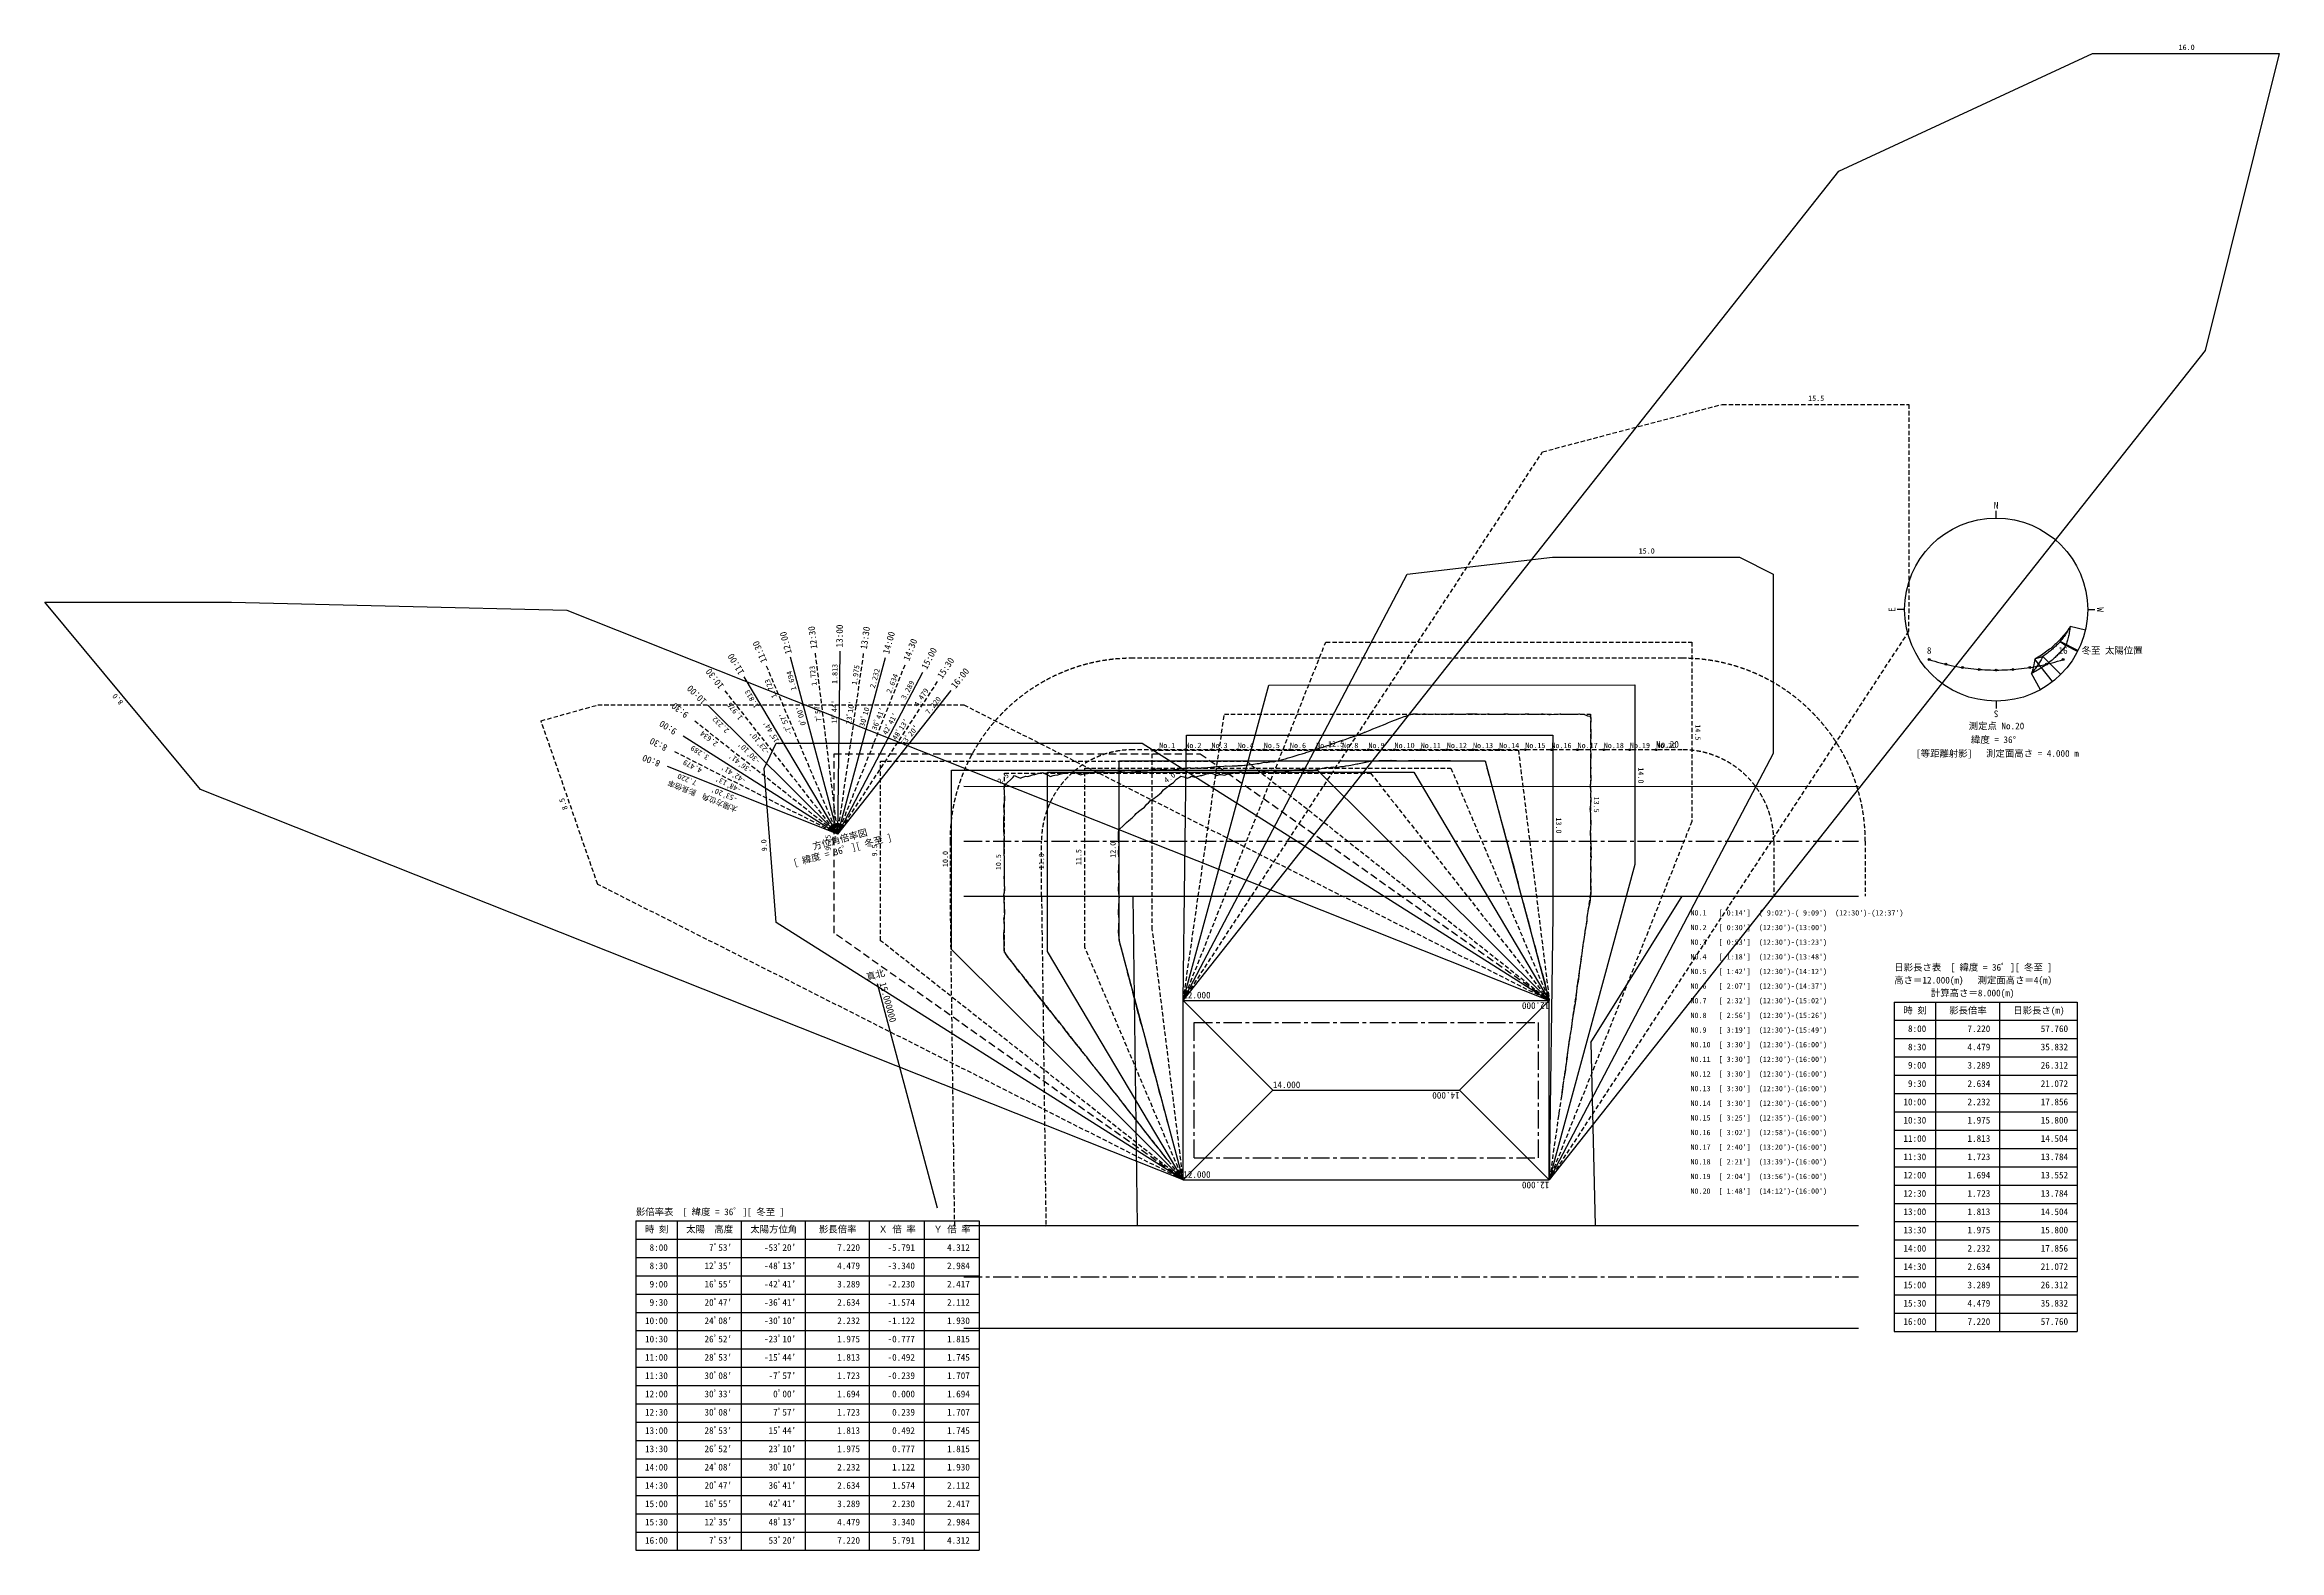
# Model space of a CAD drawing. Units: millimetres at full size. Extents: x -73935 to 48141, y -29131 to 53126.
import ezdxf
from ezdxf.enums import TextEntityAlignment as Align

# ---------------------------------------------------------------- set-up
doc = ezdxf.new("R2010")
doc.units = ezdxf.units.MM
doc.header["$LTSCALE"] = 200
doc.header["$PDMODE"] = 32
doc.header["$PDSIZE"] = 100
for name, pattern in [('CHAIN1', [8, 5, -1, 1, -1]), ('DASHED1', [1.8, 1.2, -0.6]), ('DASHED2', [3, 2, -1])]:
    doc.linetypes.add(name, pattern=pattern)
for name, color, linetype in [('0-0_敷地', 7, 'Continuous'), ('0-1_建物配置', 7, 'Continuous'), ('0-2_ 5m10mライン', 7, 'DASHED1'), ('0-3_ 日影図', 7, 'Continuous'), ('0-4_ 等時間図', 7, 'Continuous'), ('0-5_ 指定点', 4, 'Continuous'), ('0-6_影倍率表', 7, 'Continuous'), ('0-7_日影長さ表', 7, 'Continuous'), ('0-8_方位角倍率図', 7, 'Continuous'), ('0-9_太陽軌跡', 7, 'Continuous')]:
    doc.layers.add(name, color=color, linetype=linetype)
doc.styles.add('ＭＳ ゴシック', font='')
doc.styles.get('ＭＳ ゴシック').set_extended_font_data('MS Gothic')

msp = doc.modelspace()

# ---------------------------------------------------------------- texts
at = {"layer": '0-1_建物配置', "color": 6, "style": 'ＭＳ ゴシック'}
for s, rotation, p in [('真北', 15, (-28972.9, 1885.1)), ('15.000000', 285, (-28438.1, 1821.3))]:
    msp.add_text(s, height=366.6, rotation=rotation, dxfattribs=at).set_placement(p, align=Align.BOTTOM_LEFT)
at = {"layer": '0-1_建物配置', "color": 2, "style": 'ＭＳ ゴシック'}
for s, p in [('12.000', (-11737.3, 910.2)), ('14.000', (-6837.3, -3989.8)), ('12.000', (-11737.3, -8889.8))]:
    msp.add_text(s, height=366.6, dxfattribs=at).set_placement(p, align=Align.BOTTOM_LEFT)
for s, p in [('12.000', (8262.7, 910.2)), ('14.000', (3362.7, -3989.8)), ('12.000', (8262.7, -8889.8))]:
    msp.add_text(s, height=366.6, rotation=180, dxfattribs=at).set_placement(p, align=Align.BOTTOM_LEFT)
at = {"layer": '0-3_ 日影図', "style": 'ＭＳ ゴシック'}
for s, rotation, p in [('16.0', 0.002, (42640.5, 52748.2)), ('15.5', 359.999, (22401.2, 33574.8)), ('15.0', 359.999, (13144.1, 25232)), ('8.0', 129.781, (-69559.7, 17260.7)), ('14.5', 270.004, (16147.4, 15991.4)), ('12.5', 0.001, (-3827.6, 14690.7)), ('14.0', 269.995, (13036.1, 13643.4)), ('8.5', 109.113, (-45269.1, 11402.8)), ('13.5', 270.004, (10607.7, 12045.7)), ('9.25', 89.995, (-30904.7, 9086.7)), ('13.0', 270.004, (8547.8, 10910.4)), ('9.0', 94.484, (-34378.9, 9074.3)), ('9.5', 90.004, (-28369.9, 8774.8)), ('10.0', 89.995, (-24501.5, 8197.1)), ('10.5', 90.004, (-21599.6, 8027.6)), ('11.0', 90.004, (-19248.5, 8076)), ('11.5', 90.004, (-17213.5, 8302.6)), ('12.0', 89.995, (-15344.7, 8702.6))]:
    msp.add_text(s, height=293.3, rotation=rotation, dxfattribs=at).set_placement(p, align=Align.BOTTOM_LEFT)
at = {"layer": '0-4_ 等時間図', "style": 'ＭＳ ゴシック'}
for s, rotation, p in [('2.5', 41.565, (-21669.4, 12661.1)), ('4.0', 36.801, (-12601.9, 12702.6))]:
    msp.add_text(s, height=293.3, rotation=rotation, dxfattribs=at).set_placement(p, align=Align.BOTTOM_LEFT)
at = {"layer": '0-5_ 指定点', "style": 'ＭＳ ゴシック'}
for s, p in [('No.1', (-13048.3, 14608.5)), ('No.2', (-11619.7, 14608.4)), ('No.3', (-10191.2, 14608.3)), ('No.4', (-8762.6, 14608.3)), ('No.5', (-7334, 14608.2)), ('No.6', (-5905.4, 14608.1)), ('No.7', (-4476.9, 14608.1)), ('No.8', (-3048.3, 14608)), ('No.9', (-1619.7, 14607.9)), ('No.10', (-191.2, 14607.8)), ('No.11', (1237.4, 14607.8)), ('No.12', (2666, 14607.7)), ('No.13', (4094.6, 14607.6)), ('No.14', (5523.1, 14607.5)), ('No.15', (6951.7, 14607.5)), ('No.16', (8380.3, 14607.4)), ('No.17', (9808.8, 14607.3)), ('No.18', (11237.4, 14607.2)), ('No.19', (12666, 14607.2)), ('No.20', (14094.6, 14607.1)), ("N0.1   [ 0:14']  ( 9:02')-( 9:09')  (12:30')-(12:37')", (15975.5, 5462.6)), ("N0.2   [ 0:30']  (12:30')-(13:00')", (15975.5, 4662.6)), ("N0.3   [ 0:53']  (12:30')-(13:23')", (15975.5, 3862.6)), ("N0.4   [ 1:18']  (12:30')-(13:48')", (15975.5, 3062.6)), ("N0.5   [ 1:42']  (12:30')-(14:12')", (15975.5, 2262.6)), ("N0.6   [ 2:07']  (12:30')-(14:37')", (15975.5, 1462.6)), ("N0.7   [ 2:32']  (12:30')-(15:02')", (15975.5, 662.6)), ("N0.8   [ 2:56']  (12:30')-(15:26')", (15975.5, -137.4)), ("N0.9   [ 3:19']  (12:30')-(15:49')", (15975.5, -937.4)), ("N0.10  [ 3:30']  (12:30')-(16:00')", (15975.5, -1737.4)), ("N0.11  [ 3:30']  (12:30')-(16:00')", (15975.5, -2537.4)), ("N0.12  [ 3:30']  (12:30')-(16:00')", (15975.5, -3337.4)), ("N0.13  [ 3:30']  (12:30')-(16:00')", (15975.5, -4137.4)), ("N0.14  [ 3:30']  (12:30')-(16:00')", (15975.5, -4937.4)), ("N0.15  [ 3:25']  (12:35')-(16:00')", (15975.5, -5737.4)), ("N0.16  [ 3:02']  (12:58')-(16:00')", (15975.5, -6537.4)), ("N0.17  [ 2:40']  (13:20')-(16:00')", (15975.5, -7337.4)), ("N0.18  [ 2:21']  (13:39')-(16:00')", (15975.5, -8137.4)), ("N0.19  [ 2:04']  (13:56')-(16:00')", (15975.5, -8937.4)), ("N0.20  [ 1:48']  (14:12')-(16:00')", (15975.5, -9737.4))]:
    msp.add_text(s, height=293.3, dxfattribs=at).set_placement(p, align=Align.BOTTOM_LEFT)
at = {"layer": '0-6_影倍率表', "style": 'ＭＳ ゴシック'}
for s, p in [('影倍率表  [ 緯度 = 36ﾟ ][ 冬至 ]', (-41639.3, -10931.3)), ('時 刻', (-41139.3, -11881.3)), ('太陽\u3000高度', (-38889.3, -11881.3)), ('太陽方位角', (-35389.3, -11881.3)), (' 影長倍率 ', (-31889.3, -11881.3)), ('Ｘ 倍 率', (-28389.3, -11881.3)), ('Ｙ 倍 率', (-25389.3, -11881.3)), (' 8:00', (-41139.3, -12881.3)), (' 8:30', (-41139.3, -13881.3)), (" 12ﾟ35'", (-38139.3, -13881.3)), (" 7ﾟ53'", (-37889.3, -12881.3)), ("-53ﾟ20'", (-34639.3, -12881.3)), ("-48ﾟ13'", (-34639.3, -13881.3)), ('4.479', (-30639.3, -13881.3)), ('7.220', (-30639.3, -12881.3)), ('-5.791', (-27889.3, -12881.3)), ('-3.340', (-27889.3, -13881.3)), ('4.312', (-24639.3, -12881.3)), ('2.984', (-24639.3, -13881.3)), (' 9:00', (-41139.3, -14881.3)), (" 16ﾟ55'", (-38139.3, -14881.3)), ("-42ﾟ41'", (-34639.3, -14881.3)), ('3.289', (-30639.3, -14881.3)), ('-2.230', (-27889.3, -14881.3)), ('2.417', (-24639.3, -14881.3)), (' 9:30', (-41139.3, -15881.3)), (" 20ﾟ47'", (-38139.3, -15881.3)), ("-36ﾟ41'", (-34639.3, -15881.3)), ('2.634', (-30639.3, -15881.3)), ('-1.574', (-27889.3, -15881.3)), ('2.112', (-24639.3, -15881.3)), ('10:00', (-41139.3, -16881.3)), (" 24ﾟ08'", (-38139.3, -16881.3)), ("-30ﾟ10'", (-34639.3, -16881.3)), ('2.232', (-30639.3, -16881.3)), ('-1.122', (-27889.3, -16881.3)), ('1.930', (-24639.3, -16881.3)), ('10:30', (-41139.3, -17881.3)), (" 26ﾟ52'", (-38139.3, -17881.3)), ("-23ﾟ10'", (-34639.3, -17881.3)), ('1.975', (-30639.3, -17881.3)), ('-0.777', (-27889.3, -17881.3)), ('1.815', (-24639.3, -17881.3)), ('11:00', (-41139.3, -18881.3)), ('11:30', (-41139.3, -19881.3)), (" 30ﾟ08'", (-38139.3, -19881.3)), (" 28ﾟ53'", (-38139.3, -18881.3)), ("-15ﾟ44'", (-34639.3, -18881.3)), ("-7ﾟ57'", (-34389.3, -19881.3)), ('1.813', (-30639.3, -18881.3)), ('1.723', (-30639.3, -19881.3)), ('-0.492', (-27889.3, -18881.3)), ('-0.239', (-27889.3, -19881.3)), ('1.745', (-24639.3, -18881.3)), ('1.707', (-24639.3, -19881.3)), ('12:00', (-41139.3, -20881.3)), (" 30ﾟ33'", (-38139.3, -20881.3)), (" 0ﾟ00'", (-34389.3, -20881.3)), ('1.694', (-30639.3, -20881.3)), ('0.000', (-27639.3, -20881.3)), ('1.694', (-24639.3, -20881.3)), ('12:30', (-41139.3, -21881.3)), (" 30ﾟ08'", (-38139.3, -21881.3)), (" 7ﾟ57'", (-34389.3, -21881.3)), ('1.723', (-30639.3, -21881.3)), ('0.239', (-27639.3, -21881.3)), ('1.707', (-24639.3, -21881.3)), ('13:00', (-41139.3, -22881.3)), (" 28ﾟ53'", (-38139.3, -22881.3)), (" 15ﾟ44'", (-34639.3, -22881.3)), ('1.813', (-30639.3, -22881.3)), ('0.492', (-27639.3, -22881.3)), ('1.745', (-24639.3, -22881.3)), ('13:30', (-41139.3, -23881.3)), ('14:00', (-41139.3, -24881.3)), (" 26ﾟ52'", (-38139.3, -23881.3)), (" 24ﾟ08'", (-38139.3, -24881.3)), (" 30ﾟ10'", (-34639.3, -24881.3)), (" 23ﾟ10'", (-34639.3, -23881.3)), ('2.232', (-30639.3, -24881.3)), ('1.975', (-30639.3, -23881.3)), ('0.777', (-27639.3, -23881.3)), ('1.122', (-27639.3, -24881.3)), ('1.815', (-24639.3, -23881.3)), ('1.930', (-24639.3, -24881.3)), ('14:30', (-41139.3, -25881.3)), (" 20ﾟ47'", (-38139.3, -25881.3)), (" 36ﾟ41'", (-34639.3, -25881.3)), ('2.634', (-30639.3, -25881.3)), ('1.574', (-27639.3, -25881.3)), ('2.112', (-24639.3, -25881.3)), ('15:00', (-41139.3, -26881.3)), (" 16ﾟ55'", (-38139.3, -26881.3)), (" 42ﾟ41'", (-34639.3, -26881.3)), ('3.289', (-30639.3, -26881.3)), ('2.230', (-27639.3, -26881.3)), ('2.417', (-24639.3, -26881.3)), ('15:30', (-41139.3, -27881.3)), (" 12ﾟ35'", (-38139.3, -27881.3)), (" 48ﾟ13'", (-34639.3, -27881.3)), ('4.479', (-30639.3, -27881.3)), ('3.340', (-27639.3, -27881.3)), ('2.984', (-24639.3, -27881.3)), ('16:00', (-41139.3, -28881.3)), (" 7ﾟ53'", (-37889.3, -28881.3)), (" 53ﾟ20'", (-34639.3, -28881.3)), ('7.220', (-30639.3, -28881.3)), ('5.791', (-27639.3, -28881.3)), ('4.312', (-24639.3, -28881.3))]:
    msp.add_text(s, height=366.6, dxfattribs=at).set_placement(p, align=Align.BOTTOM_LEFT)
at = {"layer": '0-7_日影長さ表', "style": 'ＭＳ ゴシック'}
for s, p in [('日影長さ表  [ 緯度 = 36ﾟ ][ 冬至 ]', (27106.7, 2424.5)), ('高さ＝12.000(m) \u3000測定面高さ＝4(m)', (27106.7, 1724.5)), ('計算高さ＝8.000(m)', (29106.7, 1024.5)), ('時 刻', (27606.7, 74.5)), (' 影長倍率 ', (29856.7, 74.5)), (' 日影長さ(m) ', (33356.7, 74.5)), (' 8:00', (27606.7, -925.5)), ('7.220', (31106.7, -925.5)), ('57.760', (35106.7, -925.5)), (' 8:30', (27606.7, -1925.5)), ('4.479', (31106.7, -1925.5)), ('35.832', (35106.7, -1925.5)), (' 9:00', (27606.7, -2925.5)), (' 9:30', (27606.7, -3925.5)), ('3.289', (31106.7, -2925.5)), ('2.634', (31106.7, -3925.5)), ('26.312', (35106.7, -2925.5)), ('21.072', (35106.7, -3925.5)), ('10:00', (27606.7, -4925.5)), ('2.232', (31106.7, -4925.5)), ('17.856', (35106.7, -4925.5)), ('10:30', (27606.7, -5925.5)), ('1.975', (31106.7, -5925.5)), ('15.800', (35106.7, -5925.5)), ('11:00', (27606.7, -6925.5)), ('1.813', (31106.7, -6925.5)), ('14.504', (35106.7, -6925.5)), ('11:30', (27606.7, -7925.5)), ('12:00', (27606.7, -8925.5)), ('1.723', (31106.7, -7925.5)), ('1.694', (31106.7, -8925.5)), ('13.784', (35106.7, -7925.5)), ('13.552', (35106.7, -8925.5)), ('12:30', (27606.7, -9925.5)), ('1.723', (31106.7, -9925.5)), ('13.784', (35106.7, -9925.5)), ('13:00', (27606.7, -10925.5)), ('1.813', (31106.7, -10925.5)), ('14.504', (35106.7, -10925.5)), ('13:30', (27606.7, -11925.5)), ('1.975', (31106.7, -11925.5)), ('15.800', (35106.7, -11925.5)), ('14:00', (27606.7, -12925.5)), ('2.232', (31106.7, -12925.5)), ('17.856', (35106.7, -12925.5)), ('14:30', (27606.7, -13925.5)), ('15:00', (27606.7, -14925.5)), ('3.289', (31106.7, -14925.5)), ('2.634', (31106.7, -13925.5)), ('21.072', (35106.7, -13925.5)), ('26.312', (35106.7, -14925.5)), ('15:30', (27606.7, -15925.5)), ('4.479', (31106.7, -15925.5)), ('35.832', (35106.7, -15925.5)), ('16:00', (27606.7, -16925.5)), ('7.220', (31106.7, -16925.5)), ('57.760', (35106.7, -16925.5))]:
    msp.add_text(s, height=366.6, dxfattribs=at).set_placement(p, align=Align.BOTTOM_LEFT)
at = {"layer": '0-8_方位角倍率図', "style": 'ＭＳ ゴシック'}
for s, height, rotation, p in [('12:00', 366.6, 105, (-33009.5, 19914.7)), ('12:30', 366.6, 97.042, (-31613.4, 20151.3)), ('13:00', 366.6, 89.266, (-30230.4, 20193.5)), ('13:30', 366.6, 81.826, (-28913.3, 20058.4)), ('14:00', 366.6, 74.826, (-27699.8, 19776.5)), ('11:00', 366.6, 120.734, (-35608.9, 18892.7)), ('11:30', 366.6, 112.958, (-34359.4, 19487.1)), ('14:30', 366.6, 68.318, (-26610.3, 19383.5)), ('15:00', 366.6, 62.31, (-25649.9, 18913.2)), ('15:30', 366.6, 56.776, (-24813.3, 18393.3)), ('10:30', 366.6, 128.174, (-36718.7, 18170.6)), ('1.723', 293.3, 112.958, (-33846.4, 17532.4)), ('1.694', 293.3, 105, (-32772, 17907.8)), ('1.723', 293.3, 97.042, (-31656, 18130.8)), ('1.813', 293.3, 89.266, (-30546, 18197.4)), ('1.975', 293.3, 81.826, (-29484.7, 18119.9)), ('2.232', 293.3, 74.826, (-28503.2, 17922.1)), ('2.634', 293.3, 68.318, (-27618.7, 17632.2)), ('16:00', 366.6, 51.671, (-24089.1, 17844)), (' 9:30', 366.6, 141.682, (-38458.8, 16518)), ('10:00', 366.6, 135.174, (-37669.2, 17365.4)), ('1.975', 293.3, 128.174, (-35710.5, 16419.1)), ('1.813', 293.3, 120.734, (-34836.1, 17025.4)), (" 15ﾟ44'", 293.3, 89.266, (-30576.7, 15797.6)), (" 23ﾟ10'", 293.3, 81.826, (-29826, 15744.3)), ('3.289', 293.3, 62.31, (-26836.1, 17277)), ('4.479', 293.3, 56.776, (-26151.7, 16879.1)), ('7.220', 293.3, 51.671, (-25556.9, 16454.9)), (' 9:00', 366.6, 147.69, (-39098.1, 15660.8)), ('2.232', 293.3, 135.174, (-36455.1, 15749.8)), ("-15ﾟ44'", 293.3, 120.734, (-33609.5, 14962.5)), ("-7ﾟ57'", 293.3, 112.958, (-32988.2, 15506.7)), (" 0ﾟ00'", 293.3, 105, (-32202.6, 15782.7)), (" 7ﾟ57'", 293.3, 97.042, (-31386.3, 15947.4)), (" 30ﾟ10'", 293.3, 74.826, (-29131.4, 15605.8)), (" 36ﾟ41'", 293.3, 68.318, (-28505.4, 15402)), (" 42ﾟ41'", 293.3, 62.31, (-27951.3, 15151.9)), (" 48ﾟ13'", 293.3, 56.776, (-27466.6, 14871.4)), (' 8:30', 366.6, 153.224, (-39604.7, 14815.9)), ('3.289', 293.3, 147.69, (-37562.8, 14346.7)), ('2.634', 293.3, 141.682, (-37069.4, 15050.4)), ("-30ﾟ10'", 293.3, 135.174, (-34752.9, 14057.9)), ("-23ﾟ10'", 293.3, 128.174, (-34227.2, 14532.4)), (" 53ﾟ20'", 293.3, 51.671, (-27045.4, 14572.2)), (' 8:00', 366.6, 158.329, (-39997.8, 13996.4)), ('4.479', 293.3, 153.224, (-37949.8, 13656)), ("-42ﾟ41'", 293.3, 147.69, (-35534.4, 13063.9)), ("-36ﾟ41'", 293.3, 141.682, (-35186.4, 13562.3)), (' 影長倍率 ', 293.3, 158.329, (-38066.5, 12357.4)), ('7.220', 293.3, 158.329, (-38246.3, 12988.4)), ("-53ﾟ20'", 293.3, 158.329, (-36015.9, 12102.1)), ("-48ﾟ13'", 293.3, 153.224, (-35807.1, 12574.8)), ('太陽方位角', 293.3, 158.329, (-36022, 11545)), ('[ 緯度 = 36ﾟ ][ 冬至 ]', 366.6, 15, (-32956.8, 8126.7)), ('方位角倍率図', 366.6, 15, (-31904.6, 9029.8))]:
    msp.add_text(s, height=height, rotation=rotation, dxfattribs=at).set_placement(p, align=Align.BOTTOM_LEFT)
at = {"layer": '0-9_太陽軌跡', "color": 4, "style": 'ＭＳ ゴシック'}
for s, p in [('N', (32547.4, 27662.6)), ('8', (28888.4, 19738.1)), ('16 \u3000冬至 太陽位置', (36081.4, 19738.1)), ('測定点 No.20', (31172.4, 15612.6)), ('No.20', (14094.6, 14607.1)), ('緯度 = 36°', (31297.4, 14862.6)), ('[等距離射影] \u3000測定面高さ = 4.000 m', (28297.4, 14112.6))]:
    msp.add_text(s, height=366.6, dxfattribs=at).set_placement(p, align=Align.BOTTOM_LEFT)
for s, rotation, p in [('E', 90, (27272.4, 22137.6)), ('W', 270, (38072.4, 22387.6)), ('S', 180, (32797.4, 16862.6))]:
    msp.add_text(s, height=366.6, rotation=rotation, dxfattribs=at).set_placement(p, align=Align.BOTTOM_LEFT)

# ---------------------------------------------------------------- linework, layer by layer
at = {"layer": '0-0_敷地'}
for p, q in [((-23728.5, 12609), (25152.9, 12606.5)), ((-23728.8, 6609), (25152.5, 6606.5)), ((-14237.3, -11389.8), (-14477.3, 6608.6)), ((10522.3, -1392.7), (15522.7, 6607)), ((10522.3, -1392.7), (10762.7, -11389.8)), ((-23728.8, -11389.8), (25152.5, -11389.8)), ((-23728.8, -16989.8), (25152.5, -16989.8))]:
    msp.add_line(p, q, dxfattribs=at)
at = {"layer": '0-0_敷地', "linetype": 'CHAIN1'}
for p, q in [((-23728.7, 9609), (25152.7, 9606.5)), ((-23728.8, -14189.8), (25152.5, -14189.8))]:
    msp.add_line(p, q, dxfattribs=at)
at = {"layer": '0-1_建物配置'}
for p, q in [((-25152.5, -10440.7), (-28438.1, 1821.3)), ((-11737.3, -8889.8), (-11737.3, 910.2)), ((-11737.3, 910.2), (8262.7, 910.2)), ((-11737.3, 910.2), (-6837.3, -3989.8)), ((8262.7, 910.2), (3362.7, -3989.8)), ((-11737.3, -8889.8), (-6837.3, -3989.8)), ((-6837.3, -3989.8), (3362.7, -3989.8)), ((8262.7, -8889.8), (3362.7, -3989.8))]:
    msp.add_line(p, q, dxfattribs=at)
at = {"layer": '0-1_建物配置', "linetype": 'CHAIN1'}
for p, q in [((-11137.3, -7689.8), (-11137.3, -289.8)), ((-11137.3, -289.8), (7662.7, -289.8))]:
    msp.add_line(p, q, dxfattribs=at)
at = {"layer": '0-1_建物配置'}
msp.add_lwpolyline([(-11737.3, -8889.8), (8262.7, -8889.8), (8262.7, 910.2)], dxfattribs=at)
at = {"layer": '0-1_建物配置', "linetype": 'CHAIN1'}
msp.add_lwpolyline([(-11137.3, -7689.8), (7662.7, -7689.8), (7662.7, -289.8)], dxfattribs=at)
at = {"layer": '0-2_ 5m10mライン'}
for p, q in [((15523.4, 19607), (-14476.6, 19608.6)), ((15523.1, 14607), (-14476.9, 14608.6)), ((-24477.1, 9609.1), (-24477.3, 6609.1)), ((-19477.3, 6608.8), (-19477.1, 9608.8)), ((20522.9, 9606.8), (20522.7, 6606.8)), ((25522.9, 9606.5), (25522.7, 6606.5)), ((-24476.4, 6475.2), (-24236.4, -11523.2)), ((-19476.8, 6541.9), (-19236.8, -11456.5))]:
    msp.add_line(p, q, dxfattribs=at)
for centre, radius, start, end in [((-14477.1, 9608.6), 10000, 89.99704, 179.99704), ((15522.9, 9607), 10000, 359.99704, 89.99704), ((-14477.1, 9608.6), 5000, 89.99704, 179.99704), ((15522.9, 9607), 5000, 359.99704, 89.99704), ((-14477.3, 6608.6), 5000, 179.99704, 180.76397)]:
    msp.add_arc(centre, radius, start, end, dxfattribs=at)
at = {"layer": '0-3_ 日影図', "linetype": 'DASHED1'}
for p, q in [((6571.3, 14590.8), (8262.4, 908.3)), ((16047.8, 10691.4), (8262.7, -8889.8)), ((10508.1, 6745.8), (8262.7, -8889.8))]:
    msp.add_line(p, q, dxfattribs=at)
at = {"layer": '0-3_ 日影図'}
for p in [(12935.6, 8343.3), (8448.2, 5610.5)]:
    msp.add_line(p, (8262.7, -8889.8), dxfattribs=at)
for points in [[(-11735.9, 909.8), (24084.3, 46220.3), (37939.8, 52648), (48141.2, 52648.4)], [(48141.2, 52648.4), (44084.7, 36421.2), (8262.7, -8889.8)], [(-11735.9, 909.8), (489.2, 24206.8), (8444.2, 25132.1), (18644, 25132)], [(18644, 25132), (20488.7, 24207.5), (20487.8, 14407.2), (8262.7, -8889.8)], [(-11736.9, -8890.5), (-65415.1, 12439), (-73934.6, 22671.4)], [(-73934.6, 22671.4), (-63734.8, 22671.3), (-45416.3, 22239.5), (8262.4, 908.3)], [(-11735.9, 909.8), (-7061.4, 18143.4), (12936.5, 18143.6), (12935.6, 8343.3)], [(-34632.7, 13589.6), (-33973.4, 14972.6), (-13973.8, 14973.3), (8262.4, 908.3)], [(-11735.9, 909.8), (-11550.8, 15411.8), (8447.5, 15410.3), (8448.2, 5610.5)], [(-11736.9, -8890.5), (-33972.6, 5172.8), (-34632.7, 13589.6)], [(-11736.9, -8890.5), (-24401.9, 3697), (-24401, 13497.3)], [(-24401, 13497.3), (-4401.4, 13497.9), (8262.4, 908.3)], [(-11736.9, -8890.5), (-15245.1, 4202.4), (-15244.2, 14002.7)], [(-15244.2, 14002.7), (4754.2, 14001.2), (8262.4, 908.3)], [(-11736.9, -8890.5), (-19148.2, 3576.1), (-19148.9, 13375.9)], [(-19148.9, 13375.9), (852.8, 13375.4), (8262.4, 908.3)]]:
    msp.add_lwpolyline(points, dxfattribs=at)
at = {"layer": '0-3_ 日影図', "linetype": 'DASHED1'}
for points in [[(-11735.9, 909.8), (7893.6, 30882.9), (17701.3, 33474.9), (27901, 33474.7)], [(27901, 33474.7), (27892.7, 21081.6), (8262.7, -8889.8)], [(-11735.9, 909.8), (-3950.8, 20491.1), (16047, 20491.3), (16047.8, 10691.4)], [(-46820.9, 16186.2), (-43723.8, 17052.1), (-23723.8, 17051), (8262.4, 908.3)], [(-11736.9, -8890.5), (-43724.7, 7251.8), (-46820.9, 16186.2)], [(-11735.9, 909.8), (-9490.6, 16545.4), (10507.3, 16545.6), (10508.1, 6745.8)], [(-28270.3, 13974.7), (-8269.1, 13975.8), (8262.4, 908.3)], [(-11736.9, -8890.5), (-28269.6, 4174.9), (-28270.3, 13974.7)], [(-17113.9, 13602.6), (2885.7, 13603.2), (8262.4, 908.3)], [(-11736.9, -8890.5), (-17113.1, 3802.7), (-17113.9, 13602.6)], [(-11736.9, -8890.5), (-13425.8, 4790.8), (-13426.5, 14590.6), (6571.3, 14590.8)], [(-21500, 13327.5), (-1500.4, 13328.2), (8262.4, 908.3)], [(-11736.9, -8890.5), (-21499.2, 3527.7), (-21500, 13327.5)]]:
    msp.add_lwpolyline(points, dxfattribs=at)
at = {"layer": '0-3_ 日影図', "linetype": 'DASHED2'}
for points in [[(-11736.9, -8890.5), (-30805.1, 4586.6), (-30804.2, 14386.8)], [(-30804.2, 14386.8), (-10804.6, 14387.5), (8262.4, 908.3)]]:
    msp.add_lwpolyline(points, dxfattribs=at)
at = {"layer": '0-4_ 等時間図'}
for points in [[(-5778, 14225.4), (-5621.9, 14267.2), (-5455.9, 14326.3), (-5408.9, 14338.9), (-5239.2, 14384.3), (-5063.9, 14439.6), (-5033.9, 14449), (-4857.3, 14504.6), (-4677.7, 14569.9), (-4657.9, 14577.1), (-4477.9, 14634.2), (-4313.7, 14686.3), (-4258, 14704), (-4096.3, 14755.3), (-3956.5, 14806.7), (-3849.4, 14846.1), (-3716.1, 14881.8), (-3598.1, 14926.4), (-3442.4, 14985.3), (-3338.7, 15019), (-3251.1, 15052.7), (-3037.1, 15121.6), (-2958.9, 15146.8), (-2892.2, 15172), (-2622.5, 15274), (-2582.3, 15287.1), (-2546.1, 15298.8), (-2220.4, 15404.7), (-2201.4, 15410.9), (-2185.3, 15417.1), (-2032.4, 15475.8), (-1849.9, 15550.1), (-1827.1, 15559.3), (-1797.7, 15571.3), (-1517.9, 15685), (-1453.6, 15711.2), (-1370.9, 15744.8), (-1186, 15820), (-1080.2, 15863), (-944.2, 15918.3)], [(-944.2, 15918.3), (-847.6, 15951.2), (-702.9, 16000.5), (-522.1, 16089.9), (-517.4, 16091.8), (-333.3, 16166.6), (-190.2, 16224.8), (-90.6, 16265.3), (42.2, 16310.6), (149.6, 16355.3), (331.7, 16431), (419.8, 16446.9), (504, 16477.2), (732.3, 16559.2), (803, 16562.3), (914.1, 16567.1), (1067.2, 16573.7), (1218, 16559), (1387, 16561.8), (1485.9, 16563.5), (1633.2, 16554.7), (1711.4, 16558), (2036.8, 16572.1), (2042.6, 16572.3), (2046.3, 16572.5), (2056.6, 16571.5), (2361.8, 16553.2), (2463.5, 16547.1), (2633.1, 16554.4), (2690.5, 16556.9), (2872.9, 16564.7), (3025.5, 16571.3), (3198.6, 16554.5), (3292.2, 16545.4), (3337.5, 16546.1), (3518.9, 16549.2), (3669.6, 16555.7), (3703.1, 16557.1), (3755.8, 16559.4), (4004.6, 16570.2)], [(4004.6, 16570.2), (4116.7, 16559.3), (4315.9, 16562.6), (4326.5, 16562), (4533.4, 16549.6), (4648.8, 16554.5), (4878.4, 16564.4), (4942.8, 16567.2), (4983.7, 16569), (5097.1, 16558), (5297, 16546), (5363.6, 16542), (5474.8, 16546.8), (5627.9, 16553.4), (5773, 16559.6), (5962.8, 16567.8), (6012.3, 16563), (6190.9, 16545.6), (6277.5, 16547.1), (6596.3, 16552.5), (6603.1, 16552.6), (6607.3, 16552.6), (6623.7, 16552.9), (6941.9, 16566.6), (7012.7, 16569.7), (7145.9, 16561.7), (7261.7, 16554.8), (7433.5, 16544.4), (7586.1, 16551), (7720.1, 16556.8), (7842.9, 16562.1), (7921.1, 16565.5), (8137.5, 16544.4), (8232.2, 16538.7), (8263.8, 16536.8), (8316.4, 16539.1), (8565.2, 16549.9), (8673.2, 16554.5), (8842.8, 16561.8), (8900.2, 16564.3)], [(8900.2, 16564.3), (9089.6, 16545.9), (9217.4, 16548), (9426.3, 16551.5), (9501.8, 16552.8), (9547.2, 16553.6), (9728.6, 16556.6), (9879.3, 16563.1), (9914.1, 16559.8), (9990.6, 16552.3), (10188.5, 16533.1), (10356.1, 16455.6), (10466.6, 16449), (10527.6, 16356.6), (10539.3, 16235.5), (10505.3, 15950.3), (10503.6, 15936.1), (10504, 15929.3), (10506.2, 15895.4), (10536.4, 15584), (10529.8, 15529), (10535.8, 15437.4), (10525.3, 15263.8), (10516.2, 15111.2), (10533.5, 14932.5), (10523.8, 14851), (10505.1, 14694.1), (10509.9, 14619.5), (10530.7, 14297.2), (10531.3, 14287.1), (10530.6, 14281), (10528.8, 14265.7), (10510.8, 13965.8), (10504.8, 13865.8), (10519.7, 13712.5), (10527.7, 13629.4), (10506.6, 13452.2), (10515.8, 13309.7), (10525.6, 13157.1), (10532.8, 13045.1)], [(-15728.4, 13348), (-15628.7, 13380.7), (-15468.7, 13388.5), (-15327, 13395.4), (-15170.3, 13442.6), (-15105.6, 13451.7), (-14934.4, 13475.8), (-14748.1, 13505.3), (-14691.6, 13492.8), (-14514.4, 13453.9), (-14445.4, 13463.8), (-14255.1, 13443.1), (-14134.7, 13436.3), (-14095, 13434.1), (-14049.6, 13448.8), (-13789.2, 13469), (-13692.3, 13476.6), (-13585.5, 13507.5), (-13427.2, 13530.4), (-13297.6, 13549.1), (-13138.8, 13576.2), (-13067.1, 13588.4), (-12876.4, 13522.6), (-12769.4, 13538.3), (-12460.2, 13511), (-12459.2, 13510.9), (-12458.6, 13510.9), (-12456.7, 13510.9), (-12111.8, 13545.9), (-12056, 13551.6), (-11981.6, 13561.3), (-11759.7, 13590.1), (-11655.5, 13602.5), (-11523.5, 13623.3), (-11402.9, 13642.4), (-11241.3, 13602.1), (-11088.3, 13621.7), (-10939.5, 13612.8), (-10828.2, 13606.1), (-10765.1, 13615.7)], [(-10765.1, 13615.7), (-10541.9, 13609.8), (-10434.5, 13622.6), (-10419, 13624.5), (-10399.4, 13627.5), (-10076.1, 13677.7), (-10017.8, 13672.5), (-9932.4, 13684.6), (-9729, 13713.3), (-9609.6, 13694.6), (-9426.8, 13719.2), (-9396.6, 13723.3), (-9200.8, 13714.5), (-9064.9, 13732.2), (-8879, 13729.6), (-8790.4, 13728.3), (-8731.4, 13744.1), (-8513.8, 13739.2), (-8396.8, 13758), (-8383.4, 13754.6), (-8362.1, 13757.7), (-8044.1, 13803.1), (-7980.4, 13796.2), (-7892, 13812.9), (-7689.7, 13851.3), (-7579.9, 13847.1), (-7450.1, 13884.4), (-7322.9, 13921), (-7180.4, 13901.4), (-6998.4, 13950.1), (-6976, 13956.1), (-6778.8, 13948.4), (-6627.1, 13994.7), (-6543.2, 14013.9), (-6391.6, 14048.6), (-6243, 14094.4), (-6156.8, 14117.5), (-6006.7, 14157.7), (-5852.2, 14205.5), (-5778, 14225.4)], [(-7458.3, 13393.2), (-7269.5, 13447.7), (-7262.9, 13449.7), (-7066.3, 13475.6), (-6909.6, 13505.5), (-6656.1, 13408.7), (-6642.5, 13402.4), (-6631.1, 13397.2), (-6614.8, 13402.1), (-6314.9, 13404.1), (-6219.1, 13404.7), (-6109.1, 13436.8), (-5960, 13453.2), (-5822, 13468.4), (-5658.1, 13503), (-5597.2, 13515.8), (-5421, 13517.4), (-5243.4, 13563), (-5095.2, 13504.5), (-4992.6, 13464.1), (-4970.7, 13469.5), (-4920.1, 13459.7), (-4637.9, 13480.3), (-4583.9, 13484.2), (-4523.5, 13501.1), (-4265.8, 13559.1), (-4194.2, 13575.2), (-4117.5, 13593.3), (-3888.3, 13647.3), (-3791.6, 13618.2), (-3651.7, 13650.9), (-3545.2, 13675.9), (-3382.3, 13636.2), (-3218.6, 13675.9), (-3142.5, 13683.6), (-2985.2, 13699.5), (-2861.2, 13729.2), (-2689.2, 13748.4), (-2587.2, 13759.8), (-2505.9, 13779)], [(-2505.9, 13779), (-2261.8, 13828.3), (-2195.1, 13841.8), (-2133.5, 13858.3), (-1846.4, 13915.1), (-1802.9, 13923.7), (-1763, 13934.4), (-1426.6, 13999.3), (-1409.9, 14002.5), (-1394.7, 14006.5), (-1335, 14006.3), (-1059.1, 14022.2), (-999.9, 14018), (-899.4, 14021.5), (-729.4, 14027.5), (-586.1, 14018.9), (-401.8, 14029.3), (-342.4, 14026.5), (-171.9, 14018.6), (-79.3, 14022.2), (193.5, 14001.7), (236.7, 14003.7), (246.5, 14002.6), (263.2, 14003.5), (572.2, 14019.1), (657, 14016), (790.5, 14025.6), (907.4, 14034), (1069.5, 14022.2), (1227.7, 14023.2), (1371.9, 14016.6), (1486.5, 14011.2), (1548.8, 14013.6), (1769.8, 14010), (1877.7, 14017.6), (1899.5, 14015.6), (1936.5, 14017.2), (2210.9, 14029), (2312.6, 14019.1), (2493.6, 14022.2)], [(2493.6, 14022.2), (2533.9, 14022.8), (2727.5, 14016.3), (2860.4, 14022.7), (3081.3, 14009.4), (3144.5, 14005.6), (3177.7, 14006.5), (3290.1, 14003.2), (3503.2, 14004.6), (3559.6, 14002), (3660.6, 14001.6), (3827.6, 14000.8), (3974.2, 14000.2), (4157.9, 14007.2), (4218.2, 14006.2), (4387.4, 14003.4), (4481.4, 14001.9), (4754.2, 13981.4), (4767.5, 13931.7), (4844.4, 13644.7), (4857.7, 13595), (4871, 13545.4), (4947.9, 13258.3), (4961.2, 13208.7), (4974.5, 13159), (5051.4, 12872), (5064.7, 12822.3), (5078.1, 12772.6), (5155, 12485.6), (5168.3, 12435.9), (5186.1, 12394.1), (5266.4, 12094.7), (5278, 12051.2), (5289.7, 12007.8), (5369.9, 11708.3), (5381.5, 11664.9), (5393.2, 11621.4), (5473.4, 11321.9), (5485.1, 11278.5), (5496.7, 11235)], [(-21507.4, 8642.5), (-21527.1, 8947.8), (-21513.7, 9013.5), (-21515.8, 9137.2), (-21518, 9269.1), (-21520.6, 9425.8), (-21523.5, 9598.9), (-21525, 9686.9), (-21506.3, 9843.7), (-21511.1, 9918.3), (-21531.9, 10240.6), (-21532.5, 10250.8), (-21533, 10257.6), (-21535.2, 10291.5), (-21540.2, 10588.3), (-21541.4, 10662.5), (-21543.5, 10786.2), (-21528.9, 10908.4), (-21507.8, 11085.6), (-21517, 11228.1), (-21526.8, 11380.8), (-21534, 11492.7), (-21538.8, 11567.4), (-21506, 11728), (-21489.6, 11865.5), (-21483, 11920.5), (-21488.9, 12012.1), (-21501, 12198.7), (-21509.3, 12327.6), (-21521.7, 12520.9), (-21522.8, 12537.9), (-21386.1, 12774.7), (-21381.4, 12782.9), (-21375.8, 12787.8), (-21359.1, 12802.6), (-21158.3, 12980.7), (-21041.2, 13084.5), (-20957.4, 13191.3), (-20836.2, 13142.6), (-20619.4, 13055.6)], [(-20619.4, 13055.6), (-20545, 13081.3), (-20330.1, 13155.7), (-20229.8, 13147.1), (-20169.5, 13166), (-19918.7, 13244.8), (-19843.2, 13249.9), (-19784.1, 13267.8), (-19527.7, 13345.6), (-19456.9, 13353.7), (-19403.6, 13361.3), (-19348.2, 13320.8), (-19153.7, 13228.3), (-18988.1, 13149.6), (-18847.6, 13192.9), (-18749.7, 13223), (-18595.5, 13229.7), (-18478.6, 13266.3), (-18336.2, 13310.9), (-18207.8, 13328.3), (-18103.8, 13349.7), (-17907.9, 13390.2), (-17814.1, 13404.6), (-17738.4, 13417.1), (-17647.7, 13362.3), (-17482.5, 13294.6), (-17356.7, 13243.1), (-17182.8, 13298.1), (-17153.4, 13298.9), (-16959, 13304.2), (-16795, 13353.9), (-16741.7, 13370.1), (-16568.8, 13393.4), (-16434.5, 13412.8), (-16236, 13404.7), (-16156.8, 13401.5), (-16110.1, 13408.8), (-15997.3, 13390.4), (-15811.1, 13361), (-15728.4, 13348)], [(-15268.6, 9030.4), (-15256.6, 9230.4), (-15255.6, 9246.1), (-15243.3, 9451.3), (-15255.1, 9572.4), (-15273.9, 9766.1), (-15272.3, 9857.7), (-15279, 9912.8), (-15268.6, 10086.4), (-15260, 10228.5), (-15199.2, 10291.4), (-15043.1, 10429.8), (-14965, 10499.1), (-14841.3, 10639.9), (-14709.6, 10743.5), (-14632.6, 10804), (-14601.9, 10828.3), (-14530, 10884.8), (-14388.2, 11031.5), (-14303.1, 11119.5), (-14185.5, 11241.1), (-14040.4, 11336.9), (-13961.2, 11389.2), (-13927.7, 11418.9), (-13860.8, 11478.2), (-13719, 11624.9), (-13633.8, 11712.9), (-13516.3, 11834.5), (-13371.2, 11930.3), (-13292, 11982.6), (-13252.4, 12008.7), (-13133.7, 12087.2), (-13011, 12196), (-12949.6, 12250.3), (-12821.7, 12413.3), (-12723.2, 12487), (-12619.7, 12564.4), (-12583.2, 12602.2), (-12464.4, 12680.6), (-12328.9, 12782)], [(-12328.9, 12782), (-12274.7, 12822.5), (-12116.6, 12986), (-12103.4, 12994.7), (-11936.3, 13105.1), (-11865.7, 13167.7), (-11705.3, 13118.7), (-11509.8, 13058.9), (-11383.6, 13110.2), (-11276.1, 13153.9), (-11108.2, 13105.5), (-11048.9, 13124.2), (-10796.8, 13203.8), (-10721.2, 13206.6), (-10664.8, 13223.7), (-10403.1, 13303.1), (-10335.1, 13311.2), (-10283.1, 13319.3), (-10131.6, 13305.7), (-9996.6, 13249.8), (-9893, 13206.8), (-9753.7, 13254.8), (-9672.8, 13244.9), (-9482.9, 13221.9), (-9332.6, 13268.5), (-9254, 13292.9), (-9091, 13304.7), (-8962.9, 13343.2), (-8839.7, 13380.2), (-8702.1, 13398.8), (-8594.1, 13416.2), (-8376.3, 13361.9), (-8314.9, 13334.1), (-8264.6, 13311.2), (-8192.6, 13333.3), (-7993.2, 13325.6), (-7852.9, 13320.2), (-7690.5, 13370), (-7638, 13375.3), (-7458.3, 13393.2)], [(10532.8, 13045.1), (10524.8, 12977.9), (10504.8, 12809.9), (10496.2, 12667.8), (10493.4, 12620.5), (10500.4, 12547.8), (10521.9, 12326.4), (10508.1, 12210.3), (10520.5, 12016.9), (10521.6, 12000), (10534.3, 11803.2), (10519, 11674.9), (10485, 11389.7), (10483.3, 11375.4), (10483.7, 11368.6), (10485.9, 11334.7), (10516.1, 11023.3), (10509.5, 10968.3), (10515.4, 10876.8), (10527.5, 10690.2), (10535.8, 10561.3), (10513.2, 10371.8), (10503.5, 10290.3), (10484.8, 10133.5), (10489.6, 10058.9), (10510.4, 9736.6), (10511, 9726.4), (10511.5, 9719.6), (10513.7, 9685.7), (10533.3, 9380.4), (10537.3, 9319.3), (10543.2, 9227.7), (10532.8, 9054.1), (10523.6, 8901.6), (10540.9, 8722.8), (10531.2, 8641.3), (10512.5, 8484.5), (10517.3, 8409.8), (10538.1, 8087.6), (10538.8, 8077.4)], [(5496.7, 11235), (5576.9, 10935.6), (5588.6, 10892.1), (5603.8, 10854.8), (5686.6, 10545.7), (5697, 10507), (5707.3, 10468.4), (5790.1, 10159.3), (5800.5, 10120.7), (5810.8, 10082), (5893.7, 9772.9), (5904, 9734.3), (5917.2, 9700.6), (6002.1, 9383.7), (6011.4, 9349), (6020.7, 9314.2), (6105.6, 8997.4), (6114.9, 8962.6), (6126.6, 8931.8), (6213.1, 8608.7), (6221.6, 8577.1), (6230.1, 8545.5), (6316.7, 8222.3), (6325.1, 8190.7), (6335.5, 8162.4), (6423.5, 7834), (6431.3, 7805), (6439.1, 7776.1), (6527.1, 7447.6), (6534.8, 7418.7), (6544.2, 7392.5), (6605.3, 7075.9), (6614.9, 7026), (6631.5, 6978), (6708.8, 6689.5), (6721.9, 6640.6), (6737.3, 6595.5), (6816.2, 6300.9), (6828.5, 6255), (6842.8, 6212.6)], [(-21526.8, 4026.9), (-21525.1, 4041.1), (-21525.6, 4047.9), (-21527.7, 4081.8), (-21532.7, 4378.7), (-21534, 4452.9), (-21536.1, 4576.5), (-21521.5, 4698.8), (-21500.3, 4876), (-21509.5, 5018.5), (-21519.4, 5171.1), (-21526.6, 5283.1), (-21531.4, 5357.7), (-21498.5, 5518.3), (-21482.1, 5655.8), (-21475.6, 5710.8), (-21481.5, 5802.4), (-21493.5, 5989), (-21501.8, 6117.9), (-21514.3, 6311.3), (-21515.4, 6328.2), (-21528.1, 6525), (-21537.3, 6667.5), (-21483.5, 6930.3), (-21479, 6952.3), (-21479.1, 6960.5), (-21479.7, 6993.5), (-21499.4, 7298.8), (-21503.3, 7359.8), (-21509.2, 7451.4), (-21521.3, 7638), (-21492.9, 7776.8), (-21495.8, 7949.9), (-21497.3, 8037.9), (-21499.8, 8189), (-21501.3, 8279.7), (-21506.5, 8587.5), (-21506.7, 8601.3), (-21506.9, 8609.5), (-21507.4, 8642.5)], [(-15202.9, 4078.7), (-15218.2, 4205.8), (-15233.7, 4334.5), (-15251.2, 4479.9), (-15274.5, 4673.8), (-15276, 4685.5), (-15263.6, 4890.7), (-15257, 5001.1), (-15239, 5301), (-15238.4, 5311.5), (-15238.9, 5317.3), (-15242.3, 5351.9), (-15280.3, 5667.8), (-15277.5, 5715.2), (-15271.8, 5809.9), (-15261.4, 5983.5), (-15252.2, 6136), (-15242.5, 6299.1), (-15233.9, 6441.2), (-15227, 6556.9), (-15233.1, 6620.4), (-15265.3, 6952.5), (-15265.2, 6960.8), (-15265.8, 6965.8), (-15264.9, 6981.6), (-15246.9, 7281.5), (-15240.9, 7381.4), (-15255.7, 7534.8), (-15254.4, 7612.5), (-15251.5, 7792.7), (-15270.2, 7948.1), (-15261.7, 8090.2), (-15254.7, 8205.9), (-15251.2, 8263.8), (-15240.8, 8437.4), (-15238.4, 8583), (-15237.7, 8624.6), (-15245, 8684.8), (-15274.6, 8930.5), (-15268.6, 9030.4)], [(10538.8, 8077.4), (10538, 8071.3), (10536.2, 8056), (10518.2, 7756.1), (10512.2, 7656.2), (10527.1, 7502.8), (10535.1, 7419.8), (10514, 7242.5), (10523.2, 7100.1), (10533, 6947.4), (10526.1, 6831.7), (10522.6, 6773.8), (10512.2, 6600.2), (10495.8, 6462.7), (10489.2, 6407.7), (10473.9, 6279.4), (10450, 6162.5), (10411.2, 5972.7), (10390.2, 5870.4), (10348.4, 5666), (10330.5, 5578.3), (10321.5, 5534.5), (10315.8, 5439.8), (10305.4, 5266.2), (10296.2, 5113.6), (10265.4, 4962.7), (10209.6, 4690.1), (10206.6, 4675.5), (10205.6, 4670.6), (10203.6, 4660.9), (10161.6, 4369.4), (10143.6, 4244.5), (10118.2, 4067.9), (10098.6, 3932.2), (10081.6, 3813.8), (10074.7, 3766.4), (10058.8, 3655.8), (10031.3, 3464.9), (10019.5, 3383), (9990, 3178.4)], [(6842.8, 6212.6), (6923.2, 5912.6), (6934.7, 5869.4), (6948.1, 5829.2), (7029.7, 5524.4), (7040.7, 5483.6), (7054.6, 5448), (7138.4, 5135.1), (7148.3, 5098.4), (7159.4, 5063.9), (7226.7, 4757.5), (7237.6, 4708.2), (7254.3, 4662.6), (7332.8, 4369.6), (7345.3, 4323), (7361.7, 4282.8), (7442.9, 3979.5), (7454.1, 3938), (7469.1, 3903.3), (7541.2, 3596.1), (7552, 3550.1), (7568.4, 3509.6), (7649.5, 3207), (7660.8, 3165.1), (7677, 3131.9), (7752.8, 2820.8), (7763.1, 2778.5), (7780.5, 2745.5), (7858.1, 2433.4), (7868.2, 2392.5), (7886.5, 2363.5), (7957.3, 2049.5), (7967.3, 2005), (7990.3, 1977.6), (8060, 1663.6), (8070, 1618.4)], [(-18680.7, -94.5), (-18795.1, 65.6), (-18861.4, 158.2), (-18886.2, 193), (-18967.8, 285), (-19052.6, 392.7), (-19162.9, 533), (-19241, 632.1), (-19423.1, 863.6), (-19429.4, 871.5), (-19432, 875), (-19438.8, 883.5), (-19617.7, 1110.9), (-19701.2, 1217), (-19806.1, 1350.3), (-19909.7, 1482), (-19962, 1561.2), (-19991.7, 1594.6), (-20051, 1661.6), (-20182.9, 1829.1), (-20239.4, 1901), (-20371.3, 2068.6), (-20380.7, 2080.5), (-20491, 2247.7), (-20553.7, 2318.3), (-20678.9, 2459.6), (-20751.5, 2541.4), (-20787.7, 2582.3), (-20851.6, 2679), (-20930, 2797.8), (-21020.1, 2934.1), (-21115.7, 3041.9), (-21306.9, 3257.6), (-21313.9, 3264.3), (-21316.8, 3268.7), (-21326.7, 3279.9), (-21476.1, 3549), (-21520.1, 3628.4), (-21521.6, 3719), (-21526.8, 4026.9)], [(-13860, -944.9), (-13887.3, -843), (-13936.2, -660.4), (-13953.3, -555.8), (-13990.8, -456.7), (-14065.5, -259.2), (-14087.4, -177.6), (-14109.2, -96), (-14169, 127.2), (-14190.9, 208.8), (-14212.7, 290.3), (-14272.6, 513.6), (-14294.4, 595.2), (-14316.3, 676.7), (-14376.1, 900), (-14387.7, 984.3), (-14412.3, 1076), (-14466.7, 1278.9), (-14491.3, 1370.6), (-14515.9, 1462.4), (-14570.2, 1665.2), (-14594.8, 1757), (-14619.4, 1848.8), (-14673.7, 2051.6), (-14698.3, 2143.4), (-14722.9, 2235.1), (-14777.3, 2438), (-14788.7, 2533.2), (-14816.8, 2638.1), (-14864.2, 2814.7), (-14892.3, 2919.6), (-14920.4, 3024.5), (-14967.7, 3201.1), (-14995.8, 3306), (-15023.9, 3410.9), (-15071.2, 3587.5), (-15099.3, 3692.4), (-15127.4, 3797.2), (-15174.8, 3973.9), (-15202.9, 4078.7)], [(9990, 3178.4), (9987.8, 3163.4), (9957.4, 2952.3), (9944.4, 2861.9), (9914, 2650.8), (9905, 2558), (9901.6, 2523.2), (9894.1, 2446.7), (9874.9, 2248.8), (9860.2, 2098), (9829.6, 1948.3), (9772.8, 1670.9), (9770.6, 1659.9), (9770.2, 1656), (9769.2, 1645.7), (9750.9, 1340.6), (9729.2, 1234.7), (9710, 1037.6), (9705.2, 988.1), (9676.6, 806.5), (9665.6, 736.7), (9640.8, 579.5), (9618.3, 437.3), (9608.4, 374.1), (9582.5, 209.8), (9568.1, 139.7), (9526.9, -61.8), (9515.6, -156.6), (9487.3, -393.4), (9479.1, -462.1), (9475.9, -489.6), (9468.2, -553.8), (9433.5, -762.4), (9406.9, -922.2), (9383.9, -1060.4), (9336, -1348.4), (9334.8, -1355.6), (9334.4, -1358.3), (9333.4, -1364.3), (9293.6, -1661.4)], [(-15660.3, -3913.9), (-15661.7, -3912.3), (-15665, -3908), (-15842.6, -3664), (-15914, -3565.8), (-16031.2, -3425), (-16119.4, -3319.1), (-16191.2, -3226), (-16220.7, -3187.6), (-16291.7, -3095.5), (-16410.7, -2950.9), (-16464.8, -2885.2), (-16602.6, -2717.6), (-16609, -2709.9), (-16743.9, -2545.9), (-16791.1, -2478.4), (-16920.8, -2293), (-16971.5, -2225.3), (-16991.8, -2198.2), (-17057.1, -2124.6), (-17163.8, -1992.6), (-17271.8, -1859.1), (-17354.3, -1757), (-17540.1, -1527.2), (-17544.9, -1521.3), (-17547, -1518.7), (-17552.5, -1511.9), (-17735.5, -1285.7), (-17822.3, -1178.4), (-17926, -1050.1), (-18048, -899.3), (-18092.7, -836.7), (-18113, -808.3), (-18167.2, -732.4), (-18293.7, -555.5), (-18341.1, -489.2), (-18487, -324.6), (-18496.9, -313.5), (-18624.7, -151), (-18680.7, -94.5)], [(-12520.8, -5969.5), (-12548.7, -5878.4), (-12612.5, -5670.4), (-12628.3, -5584.2), (-12652.8, -5493), (-12707.4, -5289), (-12723.9, -5195.7), (-12753.5, -5101.8), (-12817.5, -4898.9), (-12831.9, -4810.5), (-12857.3, -4715.9), (-12910.1, -4518.8), (-12930.5, -4422.8), (-12960.8, -4329.5), (-13027.5, -4124.4), (-13045, -4039.4), (-13068.8, -3950.8), (-13124.8, -3741.7), (-13143, -3651.5), (-13168.2, -3557.4), (-13221.3, -3359.4), (-13240.2, -3263.5), (-13271.8, -3171), (-13342.7, -2962.6), (-13358, -2880.9), (-13381.1, -2794.8), (-13438.5, -2580.8), (-13461.6, -2494.6), (-13484.7, -2408.4), (-13542, -2194.4), (-13557.9, -2106.3), (-13582.9, -2012.9), (-13636.4, -1813.3), (-13661.4, -1719.9), (-13686.5, -1626.5), (-13739.9, -1426.9), (-13756.5, -1331.3), (-13783.8, -1229.4), (-13832.7, -1046.8), (-13860, -944.9)], [(9293.6, -1661.4), (9277.1, -1785.2), (9253.1, -1964.6), (9236.9, -2085.9), (9214.4, -2216.1), (9209.2, -2265.8), (9195.5, -2395.1), (9176.6, -2573.6), (9169.3, -2642.3), (9153, -2796.8), (9138.6, -2878.3), (9104.1, -3073.9), (9086.3, -3174.7), (9048.1, -3390.6)], [(9033, -3507), (9022.5, -3588.6), (8998.1, -3777), (8977.5, -3936), (8958.7, -4080.8), (8928, -4317.9), (8919.3, -4365.7), (8916.1, -4382.9), (8909.6, -4419)], [(-12528.7, -7866.2), (-12643.1, -7739), (-12701.4, -7674.3), (-12838.8, -7512.3), (-12860.2, -7487), (-12967.4, -7331.5), (-13020.2, -7260.9), (-13152.4, -7084.3), (-13208.4, -7021.1), (-13236.4, -6989.5), (-13320.5, -6894.7), (-13400.4, -6787.9), (-13505.4, -6647.4), (-13586.7, -6545), (-13774.3, -6308.6), (-13775.8, -6306.8), (-13776.6, -6306), (-13778.6, -6303.6), (-13962.7, -6064.7), (-14041.2, -5962.8), (-14152.7, -5828.2), (-14259.3, -5699.5), (-14315.2, -5622.1), (-14340.3, -5587.4), (-14406.1, -5496.3), (-14525.5, -5342.5), (-14575.8, -5277.8), (-14718, -5110.3), (-14721.9, -5105.8), (-14850.6, -4937.3), (-14904.2, -4867.1), (-15034.4, -4696.7), (-15091.3, -4625.5), (-15116.2, -4594.4), (-15179.8, -4514.8), (-15278.1, -4383.4), (-15377.7, -4250.3), (-15466.7, -4144.3), (-15657.4, -3917.1), (-15660.3, -3913.9)], [(8786.5, -5229.6), (8776.7, -5282.1), (8756.2, -5392)]]:
    msp.add_lwpolyline(points, dxfattribs=at)
at = {"layer": '0-5_ 指定点'}
for p in [(-13048.3, 14608.5), (-11619.7, 14608.4), (-10191.2, 14608.3), (-8762.6, 14608.3), (-7334, 14608.2), (-5905.4, 14608.1), (-4476.9, 14608.1), (-3048.3, 14608), (-1619.7, 14607.9), (-191.2, 14607.8), (1237.4, 14607.8), (2666, 14607.7), (4094.6, 14607.6), (5523.1, 14607.5), (6951.7, 14607.5), (8380.3, 14607.4), (9808.8, 14607.3), (11237.4, 14607.2), (12666, 14607.2), (14094.6, 14607.1)]:
    msp.add_point(p, dxfattribs=at)
at = {"layer": '0-6_影倍率表', "color": 4}
for p, q in [((-41639.3, -11131.3), (-41639.3, -29131.3)), ((-41639.3, -12131.3), (-22889.3, -12131.3)), ((-39389.3, -11131.3), (-39389.3, -29131.3)), ((-35889.3, -11131.3), (-35889.3, -29131.3)), ((-32389.3, -11131.3), (-32389.3, -29131.3)), ((-28889.3, -11131.3), (-28889.3, -29131.3)), ((-25889.3, -11131.3), (-25889.3, -29131.3)), ((-41639.3, -13131.3), (-22889.3, -13131.3)), ((-41639.3, -14131.3), (-22889.3, -14131.3)), ((-41639.3, -15131.3), (-22889.3, -15131.3)), ((-41639.3, -16131.3), (-22889.3, -16131.3)), ((-41639.3, -17131.3), (-22889.3, -17131.3)), ((-41639.3, -18131.3), (-22889.3, -18131.3)), ((-41639.3, -19131.3), (-22889.3, -19131.3)), ((-41639.3, -20131.3), (-22889.3, -20131.3)), ((-41639.3, -21131.3), (-22889.3, -21131.3)), ((-41639.3, -22131.3), (-22889.3, -22131.3)), ((-41639.3, -23131.3), (-22889.3, -23131.3)), ((-41639.3, -24131.3), (-22889.3, -24131.3)), ((-41639.3, -25131.3), (-22889.3, -25131.3)), ((-41639.3, -26131.3), (-22889.3, -26131.3)), ((-41639.3, -27131.3), (-22889.3, -27131.3)), ((-41639.3, -28131.3), (-22889.3, -28131.3)), ((-41639.3, -29131.3), (-22889.3, -29131.3))]:
    msp.add_line(p, q, dxfattribs=at)
msp.add_lwpolyline([(-41639.3, -11131.3), (-22889.3, -11131.3), (-22889.3, -29131.3)], dxfattribs=at)
at = {"layer": '0-7_日影長さ表', "color": 4}
for p, q in [((27106.7, 824.5), (27106.7, -17175.5)), ((27106.7, 824.5), (37106.7, 824.5)), ((29356.7, 824.5), (29356.7, -17175.5)), ((32856.7, 824.5), (32856.7, -17175.5)), ((37106.7, 824.5), (37106.7, -17175.5)), ((27106.7, -175.5), (37106.7, -175.5)), ((27106.7, -1175.5), (37106.7, -1175.5)), ((27106.7, -2175.5), (37106.7, -2175.5)), ((27106.7, -3175.5), (37106.7, -3175.5)), ((27106.7, -4175.5), (37106.7, -4175.5)), ((27106.7, -5175.5), (37106.7, -5175.5)), ((27106.7, -6175.5), (37106.7, -6175.5)), ((27106.7, -7175.5), (37106.7, -7175.5)), ((27106.7, -8175.5), (37106.7, -8175.5)), ((27106.7, -9175.5), (37106.7, -9175.5)), ((27106.7, -10175.5), (37106.7, -10175.5)), ((27106.7, -11175.5), (37106.7, -11175.5)), ((27106.7, -12175.5), (37106.7, -12175.5)), ((27106.7, -13175.5), (37106.7, -13175.5)), ((27106.7, -14175.5), (37106.7, -14175.5)), ((27106.7, -15175.5), (37106.7, -15175.5)), ((27106.7, -16175.5), (37106.7, -16175.5)), ((27106.7, -17175.5), (37106.7, -17175.5))]:
    msp.add_line(p, q, dxfattribs=at)
at = {"layer": '0-8_方位角倍率図', "color": 4}
for q in [(-33199.2, 19656.8), (-30482.9, 19996.7), (-27993.5, 19648.9), (-35721.6, 18593), (-25964.2, 18852.3), (-24409.2, 17842.1), (-37703.6, 17047.1), (-39062.7, 15342.6), (-39904.3, 13690.2)]:
    msp.add_line((-30611, 9997.5), q, dxfattribs=at)
at = {"layer": '0-8_方位角倍率図', "color": 4, "linetype": 'DASHED1'}
for q in [(-31837, 19922.1), (-29189.2, 19895.9), (-34511.6, 19205.4), (-26916.5, 19290), (-25132, 18362.9), (-36791.6, 17858.9), (-38456.9, 16197.8), (-39538.8, 14502.6)]:
    msp.add_line((-30611, 9997.5), q, dxfattribs=at)
at = {"layer": '0-9_太陽軌跡'}
for p, q in [((32672.4, 27262.6), (32672.4, 27662.6)), ((27672.4, 22262.6), (27272.4, 22262.6)), ((37672.4, 22262.6), (38072.4, 22262.6)), ((37545.5, 21143.4), (36717, 21333.7)), ((34880.1, 19613.7), (34787.3, 19561.7)), ((35755, 18325.9), (34787.3, 19561.7)), ((37115.9, 19970.1), (36478.8, 20298.8)), ((35091.8, 17886.9), (34600.2, 18775.9)), ((32672.4, 17262.6), (32672.4, 16862.6))]:
    msp.add_line(p, q, dxfattribs=at)
for points in [[(36717, 21333.7), (36697.2, 21303.7), (36676.7, 21273), (36655.4, 21241.7), (36633.3, 21209.6), (36610.3, 21176.8), (36586.4, 21143.2), (36561.5, 21108.9), (36535.6, 21073.8), (36508.7, 21038), (36480.6, 21001.3), (36451.4, 20963.8), (36420.9, 20925.5), (36389.2, 20886.3), (36356.2, 20846.3), (36321.7, 20805.5), (36285.8, 20763.7), (36248.4, 20721.2), (36209.3, 20677.7), (36168.5, 20633.4), (36126, 20588.2), (36081.7, 20542.2), (36035.4, 20495.3), (35987.1, 20447.6), (35936.8, 20399.1), (35884.3, 20349.9), (35829.5, 20299.9), (35772.4, 20249.2), (35712.9, 20197.9), (35650.9, 20146), (35586.3, 20093.6), (35519.1, 20040.7), (35449.2, 19987.5), (35376.5, 19934), (35301, 19880.3), (35222.6, 19826.6), (35141.3, 19772.9), (35057.2, 19719.5), (34970.1, 19666.3), (34880.1, 19613.7)], [(36717, 21333.7), (36683.4, 21272.5), (36648.9, 21211.5), (36613.4, 21150.7), (36577, 21090.2), (36539.6, 21030.1), (36501.4, 20970.3), (36462.2, 20911), (36422.2, 20852.1), (36381.4, 20793.8), (36339.8, 20736.1), (36297.5, 20678.9), (36254.4, 20622.4), (36210.7, 20566.6), (36166.3, 20511.5)], [(36717, 21333.7), (36706.4, 21252.8), (36694.7, 21173.6), (36682.1, 21096.1), (36668.5, 21020.3), (36654.2, 20946.3), (36639, 20874), (36623.2, 20803.4), (36606.8, 20734.5), (36589.8, 20667.3), (36572.3, 20601.9), (36554.3, 20538), (36535.9, 20475.8), (36517.2, 20415.2), (36498.1, 20356.2), (36478.8, 20298.8)], [(36478.8, 20298.8), (36448.3, 20259.3), (36416.8, 20219.2), (36384.1, 20178.6), (36350.2, 20137.3), (36315.1, 20095.5), (36278.8, 20053.1), (36241.1, 20010.2), (36202.1, 19966.7), (36161.7, 19922.7), (36119.9, 19878.3), (36076.6, 19833.3), (36031.8, 19787.9), (35985.4, 19742.1), (35937.4, 19695.9), (35887.8, 19649.4), (35836.5, 19602.5), (35783.5, 19555.4), (35728.7, 19508.1), (35672.1, 19460.6), (35613.8, 19413), (35553.5, 19365.4), (35491.4, 19317.7), (35427.4, 19270.2), (35361.6, 19222.8), (35293.8, 19175.7), (35224.1, 19128.8), (35152.5, 19082.4), (35079, 19036.5), (35003.7, 18991.1), (34926.5, 18946.4), (34847.5, 18902.4), (34766.8, 18859.3), (34684.3, 18817.1), (34600.2, 18775.9)], [(35226.4, 19707.6), (35193.5, 19646.6), (35160.1, 19586.3), (35125.9, 19526.6), (35091.2, 19467.6), (35055.9, 19409.4), (35020.1, 19351.8), (34983.7, 19295.1), (34946.9, 19239.2), (34909.7, 19184.1), (34872, 19129.8), (34834, 19076.5), (34795.7, 19024), (34757.1, 18972.5), (34718.2, 18921.9), (34679, 18872.3), (34639.7, 18823.6), (34600.2, 18775.9)], [(34787.3, 19561.7), (34767.1, 19449.2), (34746.9, 19346.7), (34726.8, 19252.9), (34707.1, 19167), (34687.8, 19088.1), (34669.1, 19015.5), (34650.9, 18948.6), (34633.4, 18886.6), (34616.5, 18829.2), (34600.2, 18775.9)], [(36207.2, 18726.3), (35226.4, 19707.6), (35180.1, 19690.3), (35129.6, 19672), (35074.2, 19652.5), (35013.2, 19631.8), (34945.8, 19609.8), (34870.9, 19586.4), (34787.3, 19561.7)], [(36166.3, 20511.5), (36130.4, 20473.2), (36093.3, 20434.3), (36054.9, 20394.9), (36015.1, 20354.9), (35974, 20314.5), (35931.3, 20273.5), (35887.2, 20232), (35841.6, 20190), (35794.4, 20147.6), (35745.5, 20104.8), (35695, 20061.6), (35642.8, 20018), (35588.8, 19974.2), (35533, 19930.1), (35475.4, 19885.8), (35416, 19841.3), (35354.7, 19796.7), (35291.5, 19752.1), (35226.4, 19707.6)], [(37142.4, 20022.3), (36166.3, 20511.5), (36478.8, 20298.8)]]:
    msp.add_lwpolyline(points, dxfattribs=at)
at = {"layer": '0-9_太陽軌跡', "color": 6}
for points in [[(29013.4, 19538.1), (29163.6, 19488.7), (29314.2, 19441.8), (29465.1, 19397.3), (29616.3, 19355.2), (29767.7, 19315.5), (29919.3, 19278)], [(35425.5, 19278), (35577.1, 19315.5), (35728.5, 19355.2), (35879.7, 19397.3), (36030.6, 19441.8), (36181.2, 19488.7), (36331.4, 19538.1)], [(29919.3, 19278), (30071.2, 19242.8), (30223.2, 19209.8), (30375.4, 19179), (30527.8, 19150.3), (30680.4, 19123.7), (30833.1, 19099.1)], [(30833.1, 19099.1), (30985.9, 19076.7), (31138.9, 19056.2), (31292, 19037.8), (31445.1, 19021.3), (31598.3, 19006.8), (31751.6, 18994.3)], [(31751.6, 18994.3), (31905, 18983.8), (32058.4, 18975.1), (32211.9, 18968.4), (32365.4, 18963.6), (32518.9, 18960.8), (32672.4, 18959.8)], [(32672.4, 18959.8), (32825.9, 18960.8), (32979.4, 18963.6), (33132.9, 18968.4), (33286.4, 18975.1), (33439.8, 18983.8), (33593.1, 18994.3)], [(33593.1, 18994.3), (33746.4, 19006.8), (33899.7, 19021.3), (34052.8, 19037.8), (34205.9, 19056.2), (34358.8, 19076.7), (34511.7, 19099.1)], [(34511.7, 19099.1), (34664.4, 19123.7), (34816.9, 19150.3), (34969.3, 19179), (35121.6, 19209.8), (35273.6, 19242.8), (35425.5, 19278)]]:
    msp.add_lwpolyline(points, dxfattribs=at)
at = {"layer": '0-9_太陽軌跡'}
msp.add_circle((32672.4, 22262.6), 5000, dxfattribs=at)
at = {"layer": '0-9_太陽軌跡', "color": 6}
for p in [(29013.4, 19538.1), (36331.4, 19538.1), (29919.3, 19278), (30833.1, 19099.1), (31751.6, 18994.3), (32672.4, 18959.8), (33593.1, 18994.3), (34511.7, 19099.1), (35425.5, 19278)]:
    msp.add_point(p, dxfattribs=at)
at = {"layer": '0-9_太陽軌跡'}
msp.add_point((14094.6, 14607.1), dxfattribs=at)

msp.set_redraw_order([(e.dxf.handle, doc.entitydb.next_handle()) for e in msp.query("TEXT MTEXT ATTDEF DIMENSION ARC_DIMENSION")])  # texts and dimensions are drawn at this point

doc.saveas('drawing.dxf')
